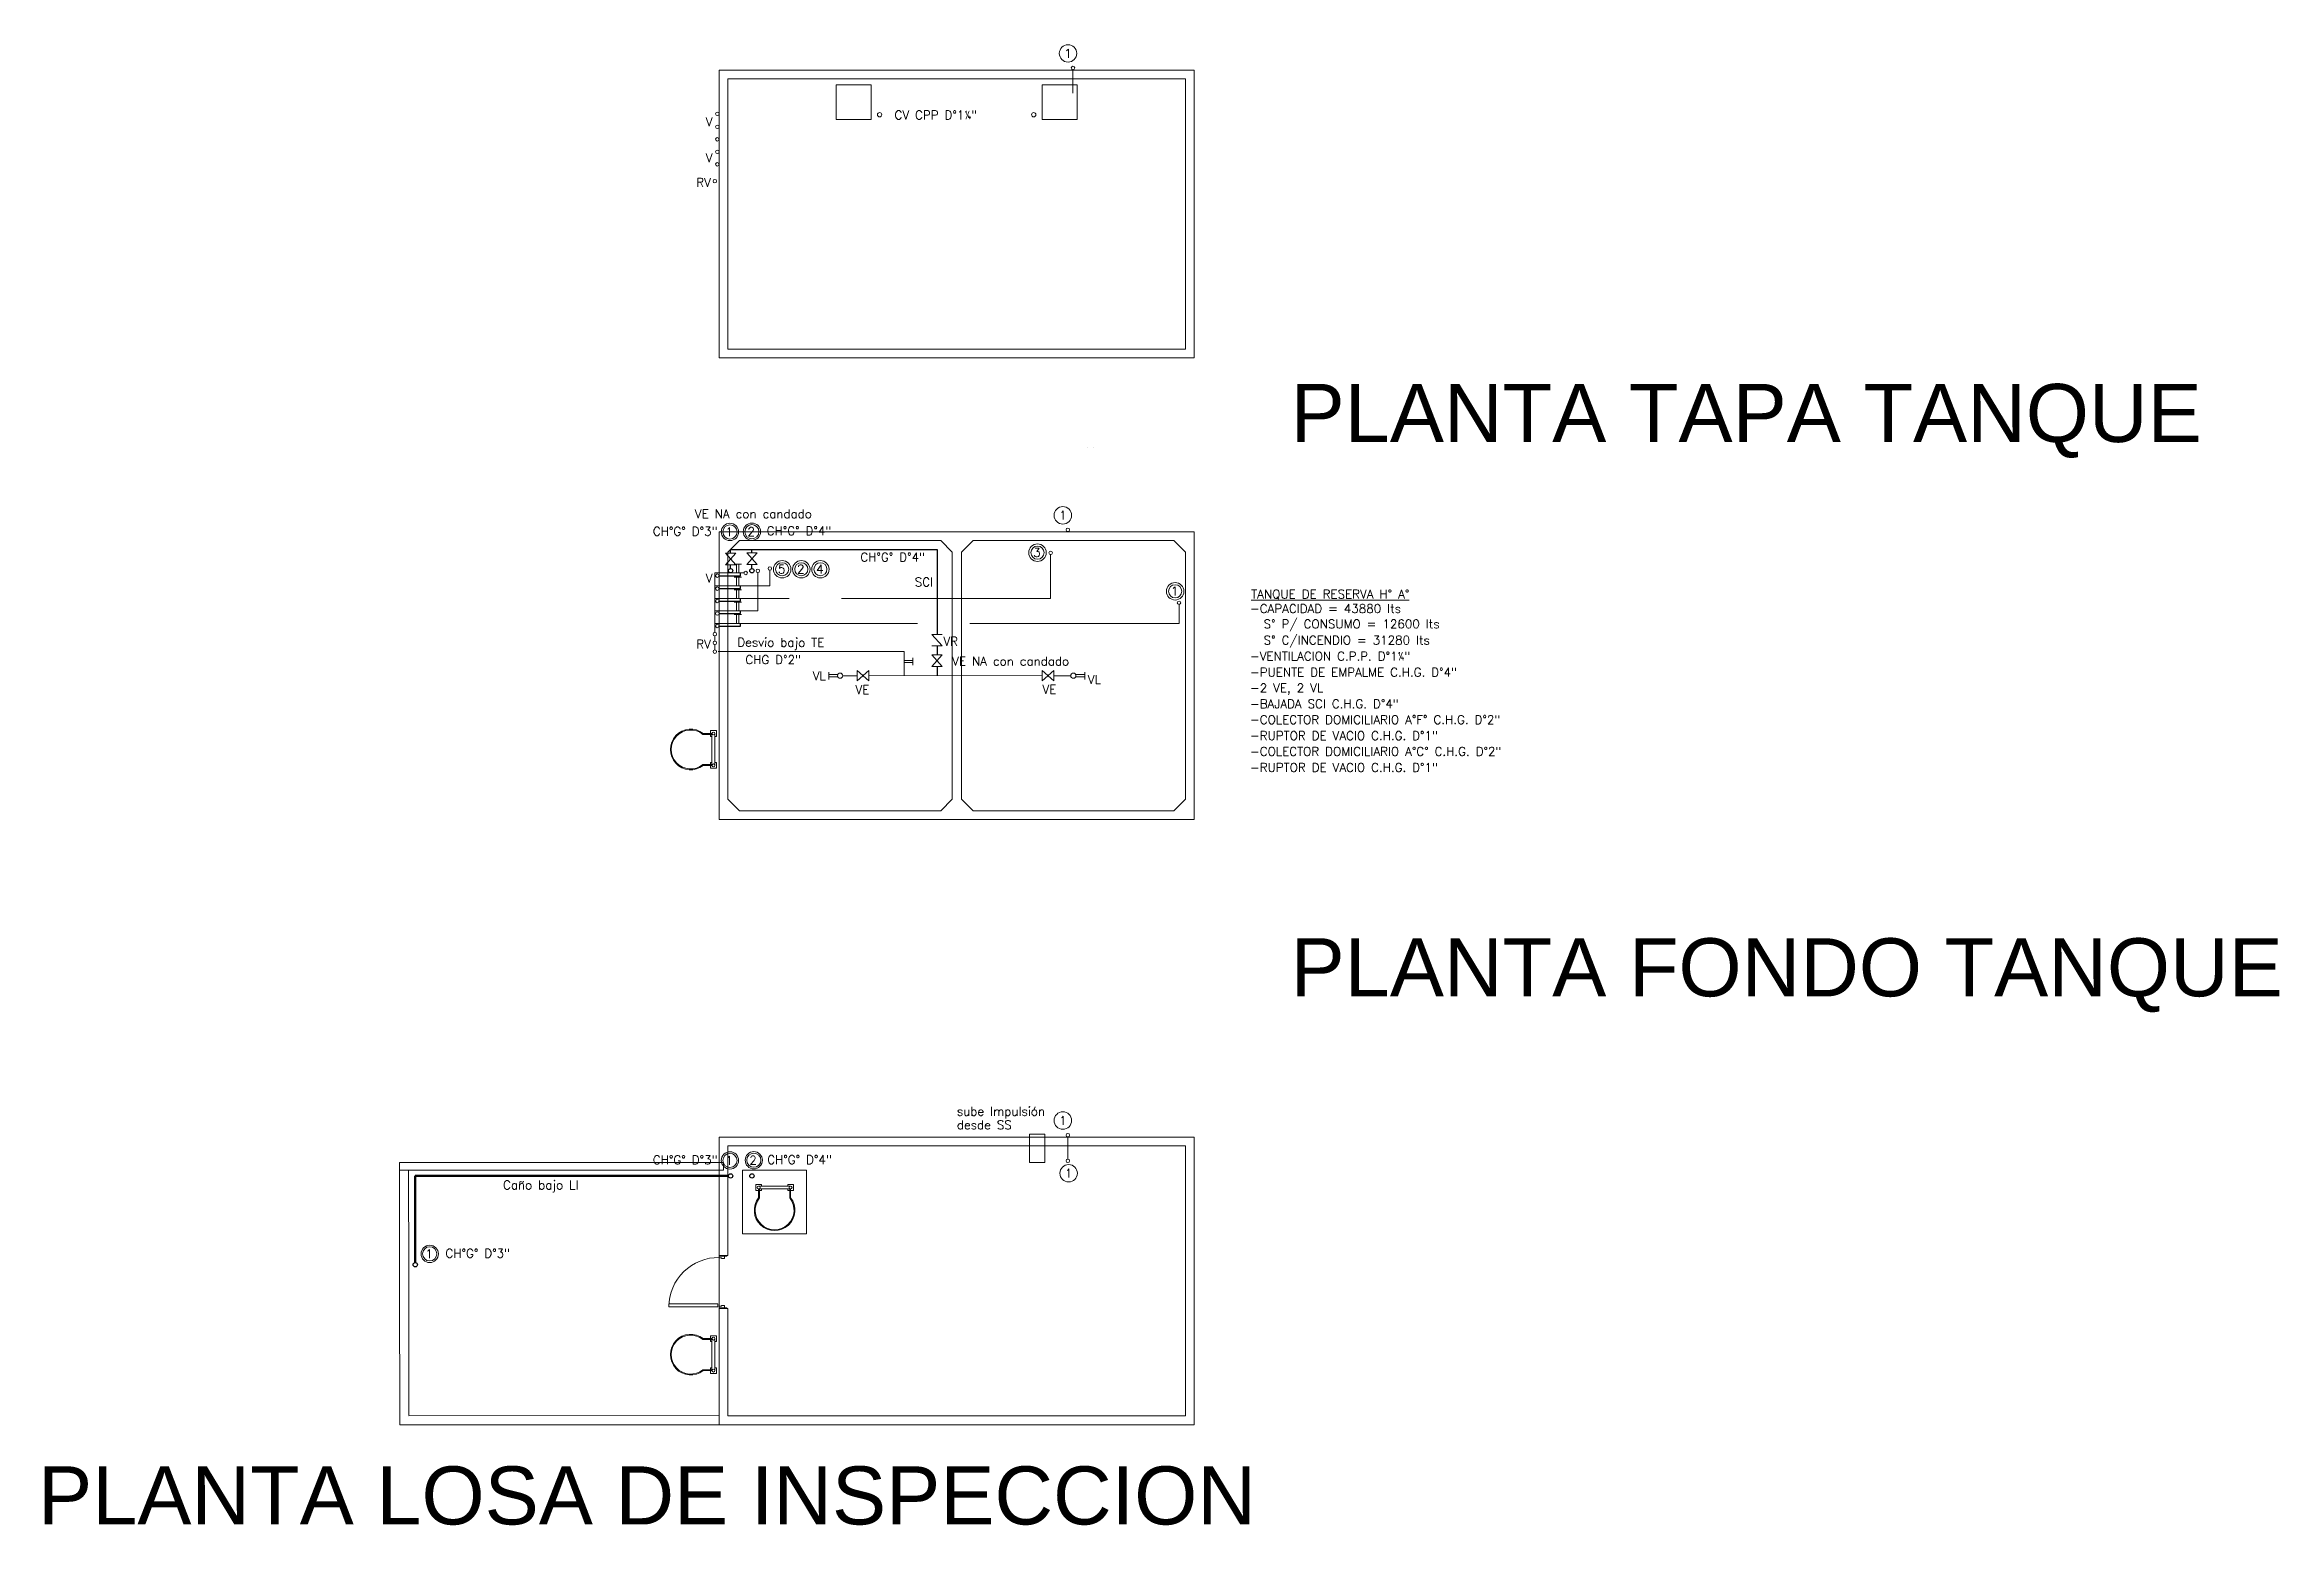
# Model space of a CAD drawing. Header units: millimetres. Extents: x 917 to 1168, y -421 to -23.
# Drawn here: x 1063.01 to 1101.46, y -92.29 to -66.81 of the extents above; entities that cross this region are included whole.
import ezdxf
from ezdxf.enums import TextEntityAlignment as Align

# ---------------------------------------------------------------- set-up
doc = ezdxf.new("R2010")
doc.units = ezdxf.units.MM
doc.header["$LTSCALE"] = 0.1
doc.linetypes.add('ACAD_ISO02W100', pattern=[15, 12, -3])
doc.linetypes.add('CONTINUA', pattern=[0])
doc.layers.get('0').update_dxf_attribs({"lineweight": 5})
for name, color, linetype, lineweight in [('00-Agua Fria', 5, 'ACAD_ISO02W100', 20), ('00-Texto AF', 7, 'Continuous', 18), ('00_Incendio_Cañeria', 1, 'Continuous', 30), ('00_Incendio_Montantes', 1, 'Continuous', 30), ('00_Incendio_Numeracion Montantes', 1, 'Continuous', 30), ('00_Incendio_Textos', 7, 'Continuous', 13), ('A-DETL-GENF', 7, 'Continuous', 5), ('A-DOOR', 7, 'Continuous', 5), ('A-WALL', 7, 'Continuous', 5), ('Incendio', 10, 'ACAD_ISO02W100', 35), ('Incendio - Texto', 11, 'Continuous', 18), ('Tanque Agua - Texto', 7, 'Continuous', 18), ('Ventilaciones - Agua', 70, 'Continuous', 30)]:
    doc.layers.add(name, color=color, linetype=linetype, lineweight=lineweight)
doc.layers.add('00-Ventilacion', color=3, linetype='Continuous')
doc.styles.add('Romans', font='romans.shx')
doc.styles.get("Standard").update_dxf_attribs({"font": 'arial.ttf'})

msp = doc.modelspace()

# ---------------------------------------------------------------- texts
at = {"color": 8, "char_height": 1, "attachment_point": 1}
for s, insert in [('PLANTA TAPA TANQUE', (1084.447, -72.649)), ('PLANTA FONDO TANQUE', (1084.447, -82.19)), ('PLANTA LOSA DE INSPECCION', (1062.894, -91.28))]:
    msp.add_mtext_dynamic_manual_height_columns(s, width=25.75024, gutter_width=12.5, heights=[0], dxfattribs=dict(at, insert=insert))
at = {"layer": '00-Texto AF', "style": 'Romans'}
for s, rotation, p in [('1', 360, (1080.618, -66.96)), ('1', 360, (1080.529, -74.91)), ('1', 360, (1080.529, -85.327)), ('Caño bajo LI', 0, (1071.545, -86.437)), ('1', 360, (1080.628, -86.235))]:
    msp.add_text(s, height=0.15, rotation=rotation, dxfattribs=at).set_placement(p, align=Align.MIDDLE_CENTER)
for s, p in [('CV CPP D°1¼"', (1078.343, -68.02)), ('V', (1074.442, -68.139)), ('V', (1074.442, -68.759)), ('RV', (1074.346, -69.18)), ('V', (1074.442, -75.993)), ('RV', (1074.346, -77.128)), ('VL', (1076.337, -77.672)), ('VL', (1081.072, -77.738)), ('VE', (1077.079, -77.911)), ('VE', (1080.299, -77.905))]:
    msp.add_text(s, height=0.15, dxfattribs=at).set_placement(p, align=Align.MIDDLE_CENTER)
for s, p in [('3', (1080.018, -75.624)), ('5', (1075.625, -75.911)), ('2', (1075.955, -75.911)), ('4', (1076.284, -75.911)), ('1', (1082.388, -76.289))]:
    msp.add_text(s, height=0.15, rotation=360, dxfattribs=at).set_placement(p)
at = {"layer": '00-Texto AF', "color": 7, "style": 'Romans'}
for s, p in [('SCI', (1078.138, -76.058)), ('VR', (1078.599, -77.079))]:
    msp.add_text(s, height=0.15, dxfattribs=at).set_placement(p, align=Align.MIDDLE_CENTER)
at = {"layer": '00-Texto AF', "style": 'Romans'}
for s, p in [('CHG D°2"', (1075.065, -77.469)), ('sube Impulsión', (1078.705, -85.244)), ('desde SS', (1078.705, -85.478))]:
    msp.add_text(s, height=0.15, dxfattribs=at).set_placement(p)
at = {"layer": '00-Texto AF', "insert": (1075.675, -77.222), "char_height": 0.15, "width": 1.87137, "attachment_point": 8, "rotation": 359.779, "style": 'Romans'}
msp.add_mtext('\\A1;Desvio bajo TE', dxfattribs=at)
at = {"layer": '00_Incendio_Textos', "lineweight": 18, "char_height": 0.15, "attachment_point": 3}
for s, insert in [('\\A1;{\\Fromans|c0;CH°G° D°3\\H1x;"}', (1074.586, -75.111)), ('\\A1;{\\Fromans|c0;CH°G° D°4"}', (1076.545, -75.102)), ('\\A1;{\\Fromans|c0;CH°G° D°4"}', (1078.157, -75.556)), ('\\A1;{\\Fromans|c0;CH°G° D°3\\H1x;"}', (1074.586, -85.929)), ('\\A1;{\\Fromans|c0;CH°G° D°4"}', (1076.554, -85.926)), ('\\A1;{\\Fromans|c0;CH°G° D°3\\H1x;"}', (1071.017, -87.538))]:
    msp.add_mtext_dynamic_manual_height_columns(s, width=1.33303, gutter_width=12.5, heights=[0], dxfattribs=dict(at, insert=insert))
at = {"layer": '00_Incendio_Textos', "color": 7, "style": 'Romans', "flags": 8}
for tag, p in [('1', (1074.788, -75.196)), ('2', (1075.166, -75.192)), ('1', (1074.788, -86.014)), ('2', (1075.198, -86.01)), ('1', (1069.622, -87.622))]:
    msp.add_attdef(tag, text='1', height=0.15, dxfattribs=at).set_placement(p, align=Align.MIDDLE_CENTER)
at = {"layer": 'Incendio - Texto', "color": 7, "style": 'Romans'}
for p in [(1075.204, -74.884), (1079.631, -77.421)]:
    msp.add_text('VE NA con candado', height=0.15, dxfattribs=at).set_placement(p, align=Align.MIDDLE_CENTER)

# ---------------------------------------------------------------- blocks, each defined once
blk = doc.blocks.new('T1-TE-2020')
at = {"color": 8, "lineweight": 5}
for p, q in [((4113.769, 1510.561), (4113.77, 1510.561)), ((4113.87, 1510.561), (4113.871, 1510.561)), ((4115.598, 1506.184), (4115.599, 1507.784)), ((4107.426, 1506.233), (4107.426, 1506.076)), ((4107.576, 1506.103), (4107.576, 1506.233)), ((4115.458, 1504.153), (4109.376, 1504.153))]:
    blk.add_line(p, q, dxfattribs=at)
at = {"color": 8}
blk.add_line((4115.6, 1507.905), (4115.601, 1509.103), dxfattribs=at)
for points in [[(4107.426, 1504.153), (4115.598, 1504.153), (4115.598, 1509.103), (4107.426, 1509.103)], [(4111.437, 1504.503), (4111.437, 1508.753), (4111.237, 1508.953), (4107.776, 1508.953), (4107.576, 1508.753), (4107.576, 1504.503), (4107.776, 1504.303), (4111.237, 1504.303)], [(4111.793, 1504.303), (4115.248, 1504.303), (4115.448, 1504.503), (4115.448, 1508.753), (4115.248, 1508.953), (4111.793, 1508.953), (4111.593, 1508.753), (4111.593, 1504.503)]]:
    blk.add_lwpolyline(points, close=True, dxfattribs=at)
blk = doc.blocks.new('LLP')
at = {"layer": '00-Agua Fria', "color": 0, "linetype": 'Continuous', "lineweight": 20}
for p, q in [((-1, 2.4), (1, 2.4)), ((-0.3, 2.4), (-0.3, 0)), ((0.3, 2.4), (0.3, 0))]:
    blk.add_line(p, q, dxfattribs=at)
blk = doc.blocks.new('Texto TE T2')
at = {"layer": 'Tanque Agua - Texto', "style": 'Romans'}
for s, p in [('%%UTANQUE DE RESERVA H° A°', (391.921, -75.827)), ('-CAPACIDAD = 43880 lts', (391.9, -76.077)), ('  S° P/ CONSUMO = 12600 lts', (391.928, -76.341)), ('  S° C/INCENDIO = 31280 lts', (391.928, -76.62)), ('-VENTILACION C.P.P. D°1¼"', (391.9, -76.896)), ('-PUENTE DE EMPALME C.H.G. D°4"', (391.9, -77.172)), ('-2 VE, 2 VL', (391.9, -77.443)), ('-BAJADA SCI C.H.G. D°4"', (391.9, -77.716)), ('-COLECTOR DOMICILIARIO A°F° C.H.G. D°2"', (391.9, -77.989)), ('-RUPTOR DE VACIO C.H.G. D°1"', (391.9, -78.264)), ('-COLECTOR DOMICILIARIO A°C° C.H.G. D°2"', (391.9, -78.535)), ('-RUPTOR DE VACIO C.H.G. D°1"', (391.9, -78.811))]:
    blk.add_text(s, height=0.15, dxfattribs=at).set_placement(p)
blk = doc.blocks.new('JW_Interior_Door_Fire_810_Single_1_0 - Puerta contra Incendio-1442120-MUN-2-TORRE- 5_ Piso __12_11_')
at = {"layer": 'A-DETL-GENF', "color": 8}
for p, q in [((-0.445, 0.027), (-0.403, 0.027)), ((-0.445, -0.065), (-0.445, 0.027)), ((-0.403, 0.027), (-0.403, -0.0235)), ((0.403, 0.027), (0.445, 0.027)), ((0.403, -0.0235), (0.403, 0.027)), ((0.445, 0.027), (0.445, -0.065)), ((-0.415, -0.065), (-0.445, -0.065)), ((-0.415, -0.0235), (-0.415, -0.065)), ((-0.403, -0.0235), (-0.415, -0.0235)), ((0.3762, -0.0918), (0.4272, -0.0918)), ((0.3762, -0.9328), (0.3762, -0.0918)), ((0.415, -0.0235), (0.403, -0.0235)), ((0.415, -0.065), (0.415, -0.0235)), ((0.445, -0.065), (0.415, -0.065)), ((0.4272, -0.0918), (0.4272, -0.9328)), ((0.4272, -0.9328), (0.3762, -0.9328))]:
    blk.add_line(p, q, dxfattribs=at)
blk.add_arc((0.4303, -0.0815), 0.8513, 178.88942, 269.79136, dxfattribs=at)
at = {"layer": 'A-DOOR', "color": 8, "lineweight": 18}
for p, q in [((-0.455, -0.065), (-0.455, 0.065)), ((-0.455, 0.065), (-0.445, 0.065)), ((-0.445, 0.065), (-0.445, 0.027)), ((0.445, 0.065), (0.455, 0.065)), ((0.445, 0.027), (0.445, 0.065)), ((0.455, 0.065), (0.455, -0.065)), ((-0.445, -0.065), (-0.455, -0.065)), ((0.455, -0.065), (0.445, -0.065))]:
    blk.add_line(p, q, dxfattribs=at)
blk = doc.blocks.new('1-losa Inspeccion Final')
at = {"color": 8, "lineweight": 18}
for p, q in [((848.74, -172.248), (848.477, -172.248)), ((848.477, -172.732), (848.477, -172.248)), ((848.74, -172.732), (848.74, -172.248)), ((837.636, -174.808), (837.634, -172.748)), ((837.793, -174.648), (837.791, -172.865)), ((848.477, -172.732), (848.74, -172.732)), ((843.266, -174.335), (843.286, -174.335)), ((837.636, -174.808), (837.637, -177.248)), ((837.793, -174.648), (837.794, -177.09)), ((843.136, -175.166), (843.136, -175.324)), ((843.266, -175.245), (843.286, -175.245)), ((843.136, -177.246), (837.637, -177.248)), ((843.136, -177.089), (837.794, -177.091)), ((844.936, -177.096), (851.158, -177.096)), ((851.168, -177.246), (845.086, -177.246))]:
    blk.add_line(p, q, dxfattribs=at)
for points in [[(843.136, -177.246), (851.308, -177.246), (851.308, -172.297), (843.136, -172.297)], [(837.634, -172.732), (843.207, -172.731), (843.207, -172.866), (837.634, -172.867)]]:
    blk.add_lwpolyline(points, close=True, dxfattribs=at)
for points in [[(843.286, -175.245), (843.286, -177.096), (851.158, -177.096), (851.158, -172.447), (843.286, -172.446), (843.286, -174.335)], [(843.864, -173.189), (843.864, -173.214), (843.764, -173.214), (843.764, -173.114), (843.864, -173.114), (843.864, -173.139)], [(844.364, -173.139), (843.814, -173.139)], [(843.814, -173.189), (844.364, -173.189)], [(844.314, -173.189), (844.314, -173.214), (844.414, -173.214), (844.414, -173.114), (844.314, -173.114), (844.314, -173.139)], [(843.011, -175.815), (842.986, -175.815), (842.986, -175.715), (843.086, -175.715), (843.086, -175.815), (843.061, -175.815)], [(843.011, -175.765), (843.011, -176.315)], [(843.061, -176.315), (843.061, -175.765)], [(843.011, -176.265), (842.986, -176.265), (842.986, -176.365), (843.086, -176.365), (843.086, -176.265), (843.061, -176.265)]]:
    blk.add_lwpolyline(points, dxfattribs=at)
at = {"color": 8, "linetype": 'Continuous', "lineweight": 18}
blk.add_lwpolyline([(843.539, -172.864), (844.639, -172.864), (844.639, -173.964), (843.539, -173.964)], close=True, dxfattribs=at)
for points in [[(844.364, -173.189), (844.364, -173.339, -2.060023), (843.814, -173.339), (843.814, -173.189)], [(844.349, -173.189), (844.349, -173.344, -2.100947), (843.829, -173.344), (843.829, -173.189)], [(843.011, -176.315), (842.861, -176.315, -2.060023), (842.861, -175.765), (843.011, -175.765)], [(843.011, -176.3), (842.855, -176.3, -2.100947), (842.855, -175.78), (843.011, -175.78)]]:
    blk.add_lwpolyline(points, format="xyb", dxfattribs=at)
at = {"color": 8, "lineweight": 18}
for centre in [(843.814, -173.164), (844.364, -173.164), (843.036, -175.765), (843.036, -176.315)]:
    blk.add_circle(centre, 0.025, dxfattribs=at)
at = {"color": 8, "lineweight": 18, "rotation": 270.0049562664576}
blk.add_blockref('JW_Interior_Door_Fire_810_Single_1_0 - Puerta contra Incendio-1442120-MUN-2-TORRE- 5_ Piso __12_11_', (843.201, -174.79), dxfattribs=at)

# ---------------------------------------------------------------- linework, layer by layer
at = {"color": 8, "lineweight": 5}
for points in [[(1074.615, -67.248), (1082.788, -67.248), (1082.788, -72.198), (1074.615, -72.198)], [(1074.765, -67.398), (1082.638, -67.398), (1082.638, -72.048), (1074.765, -72.048)]]:
    msp.add_lwpolyline(points, close=True, dxfattribs=at)
at = {"color": 8, "linetype": 'Continuous'}
for points in [[(1074.491, -79.215), (1074.341, -79.215, -2.060023), (1074.341, -78.665), (1074.491, -78.665)], [(1074.491, -79.2), (1074.335, -79.2, -2.100947), (1074.335, -78.68), (1074.491, -78.68)]]:
    msp.add_lwpolyline(points, format="xyb", dxfattribs=at)
at = {"color": 8}
for points in [[(1074.491, -78.715), (1074.466, -78.715), (1074.466, -78.615), (1074.566, -78.615), (1074.566, -78.715), (1074.541, -78.715)], [(1074.491, -78.665), (1074.491, -79.215)], [(1074.541, -79.215), (1074.541, -78.665)], [(1074.491, -79.165), (1074.466, -79.165), (1074.466, -79.265), (1074.566, -79.265), (1074.566, -79.165), (1074.541, -79.165)]]:
    msp.add_lwpolyline(points, dxfattribs=at)
for centre in [(1074.516, -78.665), (1074.516, -79.215)]:
    msp.add_circle(centre, 0.025, dxfattribs=at)
at = {"layer": '00-Agua Fria', "linetype": 'ACAD_ISO02W100'}
for p, q in [((1074.54, -77.081), (1074.54, -76.981)), ((1074.54, -77.231), (1074.54, -77.131))]:
    msp.add_line(p, q, dxfattribs=at)
at = {"layer": '00-Agua Fria', "ltscale": 3}
for p, q in [((1076.991, -77.76), (1077.191, -77.58)), ((1080.375, -77.761), (1080.175, -77.581))]:
    msp.add_line(p, q, dxfattribs=at)
at = {"layer": '00-Agua Fria', "linetype": 'Continuous'}
for points in [[(1080.703, -67.241), (1080.703, -67.645)], [(1080.614, -85.991), (1080.614, -85.608)]]:
    msp.add_lwpolyline(points, dxfattribs=at)
at = {"layer": '00-Agua Fria', "linetype": 'CONTINUA'}
for points in [[(1077.229, -67.499), (1077.229, -68.099), (1076.629, -68.099), (1076.629, -67.499)], [(1080.175, -67.499), (1080.175, -68.099), (1080.775, -68.099), (1080.775, -67.499)]]:
    msp.add_lwpolyline(points, close=True, dxfattribs=at)
at = {"layer": '00-Agua Fria', "ltscale": 3}
for points in [[(1080.319, -75.586), (1080.319, -76.341)], [(1074.54, -76.926), (1074.54, -75.903)], [(1075.041, -75.903), (1074.54, -75.903)], [(1075.487, -76.126), (1074.54, -76.126)], [(1075.279, -75.895), (1075.279, -76.555)], [(1075.487, -75.856), (1075.487, -76.126)], [(1080.319, -76.341), (1074.54, -76.341)], [(1082.528, -76.445), (1082.528, -76.77)], [(1075.279, -76.555), (1074.54, -76.555)], [(1082.528, -76.77), (1074.54, -76.77)], [(1074.6, -77.256), (1077.797, -77.255), (1077.798, -77.67)], [(1076.991, -77.671), (1076.741, -77.671)], [(1076.991, -77.76), (1076.991, -77.58), (1077.191, -77.76), (1077.191, -77.58)], [(1077.091, -77.671), (1077.088, -77.671)], [(1080.175, -77.671), (1077.191, -77.67)], [(1080.375, -77.761), (1080.375, -77.581), (1080.175, -77.761), (1080.175, -77.581)], [(1080.275, -77.671), (1080.275, -77.671)], [(1080.665, -77.671), (1080.375, -77.671)]]:
    msp.add_lwpolyline(points, dxfattribs=at)
at = {"layer": '00-Agua Fria', "linetype": 'CONTINUA', "lineweight": 20}
for centre, radius in [((1080.618, -66.96), 0.15), ((1080.703, -67.211), 0.03), ((1080.529, -74.91), 0.15), ((1080.614, -75.161), 0.03), ((1075.699, -75.839), 0.15), ((1075.699, -75.839), 0.113), ((1076.028, -75.839), 0.15), ((1076.028, -75.839), 0.113), ((1076.357, -75.839), 0.15), ((1076.357, -75.839), 0.113), ((1080.092, -75.553), 0.15), ((1080.092, -75.553), 0.113), ((1080.319, -75.556), 0.03), ((1075.071, -75.903), 0.03), ((1075.279, -75.865), 0.03), ((1075.487, -75.826), 0.03), ((1082.461, -76.218), 0.15), ((1082.461, -76.218), 0.113), ((1082.528, -76.415), 0.03), ((1074.54, -76.956), 0.03), ((1074.54, -77.256), 0.03), ((1076.696, -77.671), 0.045), ((1080.71, -77.671), 0.045), ((1080.529, -85.327), 0.15), ((1080.614, -85.578), 0.03), ((1080.628, -86.235), 0.15), ((1080.614, -86.021), 0.03)]:
    msp.add_circle(centre, radius, dxfattribs=at)
at = {"layer": '00_Incendio_Cañeria', "lineweight": 50}
for points in [[(1069.385, -87.773), (1069.385, -86.281)], [(1074.775, -86.281), (1069.385, -86.281)]]:
    msp.add_lwpolyline(points, dxfattribs=at)
at = {"layer": '00_Incendio_Montantes', "lineweight": 20, "ltscale": 3}
msp.add_line((1078.274, -77.314), (1078.454, -77.514), dxfattribs=at)
at = {"layer": '00_Incendio_Montantes'}
for points in [[(1074.812, -75.56), (1074.812, -75.499), (1078.364, -75.499)], [(1075.178, -75.558), (1075.178, -75.499)], [(1078.364, -75.499), (1078.364, -76.959)], [(1074.812, -75.827), (1074.812, -75.76)], [(1075.178, -75.827), (1075.178, -75.758)], [(1078.364, -77.159), (1078.364, -77.314)], [(1078.364, -77.514), (1078.364, -77.669)]]:
    msp.add_lwpolyline(points, dxfattribs=at)
at = {"layer": '00_Incendio_Montantes', "lineweight": 20, "ltscale": 3}
for points in [[(1078.274, -77.159), (1078.454, -77.159), (1078.274, -76.959), (1078.454, -76.959)], [(1078.274, -77.314), (1078.454, -77.314), (1078.274, -77.514), (1078.454, -77.514)]]:
    msp.add_lwpolyline(points, dxfattribs=at)
at = {"layer": '00_Incendio_Montantes', "lineweight": 25}
for centre in [(1074.812, -75.864), (1075.178, -75.864), (1074.812, -86.281), (1075.178, -86.281), (1069.385, -87.81)]:
    msp.add_circle(centre, 0.037, dxfattribs=at)
at = {"layer": '00_Incendio_Numeracion Montantes', "lineweight": 20}
for centre, radius in [((1074.8, -75.196), 0.149), ((1074.8, -75.196), 0.122), ((1075.178, -75.192), 0.149), ((1075.178, -75.192), 0.122), ((1074.8, -86.014), 0.149), ((1074.8, -86.014), 0.122), ((1075.211, -86.01), 0.149), ((1075.211, -86.01), 0.122), ((1069.634, -87.622), 0.149), ((1069.634, -87.622), 0.122)]:
    msp.add_circle(centre, radius, dxfattribs=at)
at = {"layer": 'A-WALL', "color": 2, "lineweight": 25}
msp.add_line((1074.615, -88.262), (1074.615, -88.262), dxfattribs=at)
at = {"layer": 'Incendio', "linetype": 'Continuous', "lineweight": 20, "ltscale": 3}
for p, q in [((1074.722, -75.76), (1074.902, -75.56)), ((1075.088, -75.758), (1075.268, -75.558))]:
    msp.add_line(p, q, dxfattribs=at)
for points in [[(1074.722, -75.76), (1074.902, -75.76), (1074.722, -75.56), (1074.902, -75.56)], [(1075.088, -75.758), (1075.268, -75.758), (1075.088, -75.558), (1075.268, -75.558)]]:
    msp.add_lwpolyline(points, dxfattribs=at)
at = {"layer": 'Ventilaciones - Agua', "lineweight": 25}
for points in [[(1074.612, -75.949), (1074.983, -75.949), (1074.983, -75.903)], [(1074.615, -76.172), (1074.983, -76.172), (1074.983, -76.126)], [(1074.615, -76.386), (1074.983, -76.386), (1074.983, -76.341)], [(1074.615, -76.601), (1074.983, -76.601), (1074.983, -76.555)], [(1074.615, -76.816), (1074.983, -76.816), (1074.983, -76.77)]]:
    msp.add_lwpolyline(points, dxfattribs=at)
at = {"layer": 'Ventilaciones - Agua', "lineweight": 20}
for centre, radius in [((1074.582, -68.001), 0.03), ((1077.376, -68.016), 0.0375), ((1080.028, -68.016), 0.0375), ((1074.582, -68.224), 0.03), ((1074.582, -68.438), 0.03), ((1074.582, -68.653), 0.03), ((1074.54, -69.158), 0.03), ((1074.582, -68.868), 0.03), ((1074.582, -75.949), 0.03), ((1074.582, -76.172), 0.03), ((1074.582, -76.386), 0.03), ((1074.582, -76.601), 0.03), ((1074.582, -76.816), 0.03), ((1074.54, -77.106), 0.03)]:
    msp.add_circle(centre, radius, dxfattribs=at)

# ---------------------------------------------------------------- block references
at = {"color": 8}
msp.add_blockref('T1-TE-2020', (-3032.81, -1584.299), dxfattribs=at)
at = {"color": 2, "linetype": 'CONTINUA', "lineweight": 13}
msp.add_blockref('1-losa Inspeccion Final', (231.48, 86.684), dxfattribs=at)
at = {"layer": '00-Agua Fria', "xscale": -0.0625, "yscale": 0.0625, "zscale": 0.0625}
for p in [(1074.934, -75.903), (1074.934, -76.126), (1074.934, -76.341), (1074.934, -76.555), (1074.934, -76.77)]:
    msp.add_blockref('LLP', p, dxfattribs=at)
at = {"layer": '00-Agua Fria', "yscale": 0.0625, "zscale": 0.0625}
for p, xscale, rotation in [((1076.651, -77.671), 0.0625, 90), ((1077.797, -77.427), 0.0625, 269.9999999999798), ((1080.755, -77.671), -0.0625, 270.0000000000202)]:
    msp.add_blockref('LLP', p, dxfattribs=dict(at, xscale=xscale, rotation=rotation))
at = {"layer": '00-Ventilacion', "color": 6, "lineweight": 5}
msp.add_blockref('Texto TE T2', (691.85, -0.514), dxfattribs=at)

msp.set_redraw_order([(e.dxf.handle, doc.entitydb.next_handle()) for e in msp.query("TEXT MTEXT ATTDEF DIMENSION ARC_DIMENSION")])  # texts and dimensions are drawn at this point

doc.saveas('drawing.dxf')
